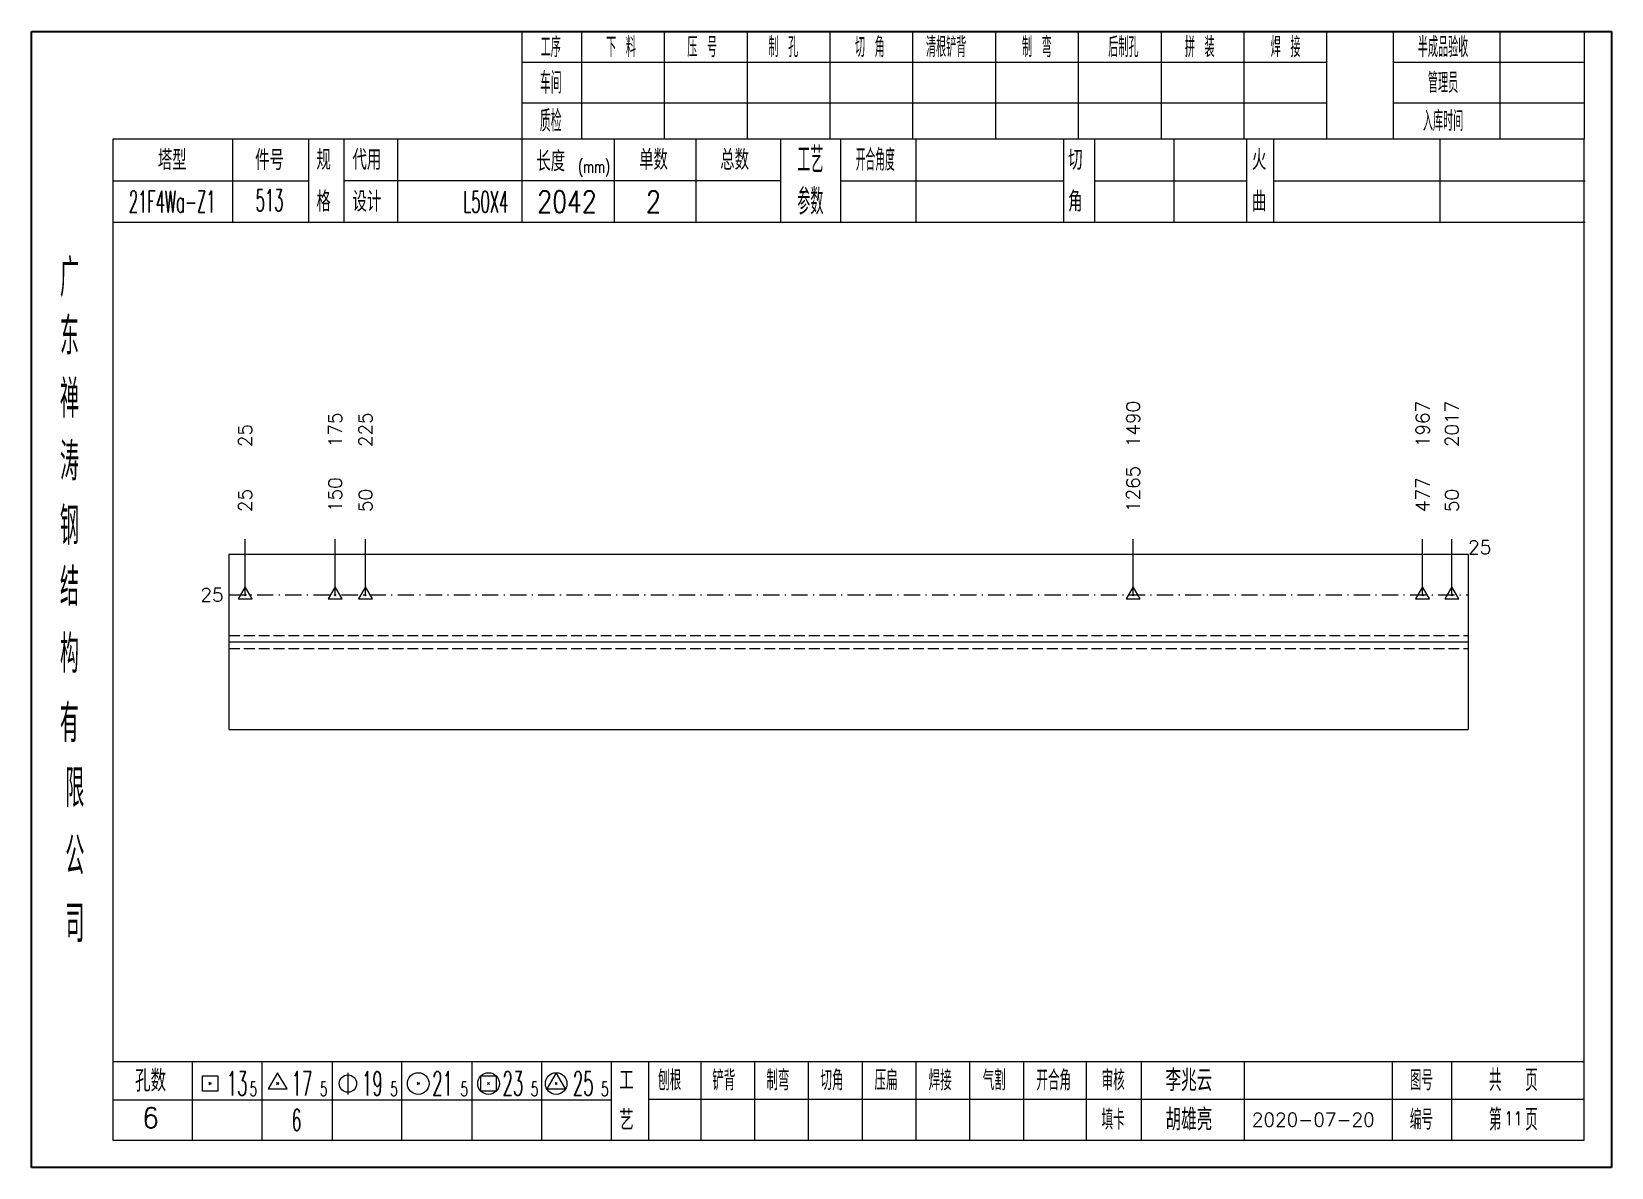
# Model space of a CAD drawing. Extents: x 1310 to 15542, y -76 to 8381.
# Drawn here: x 4637.7 to 4929.9, y 2953.8 to 3163.8 of the extents above; entities that cross this region are included whole.
import ezdxf
from ezdxf.enums import TextEntityAlignment as Align

# ---------------------------------------------------------------- set-up
doc = ezdxf.new("R2010")
doc.units = 0
doc.header["$MEASUREMENT"] = 0
doc.linetypes.add('一点画线', pattern=[5.2, 3, -1, 0.2, -1])
doc.linetypes.add('虚线', pattern=[2.75, 2, -0.75])
doc.layers.get('0').update_dxf_attribs({"linetype": 'CONTINUOUS', "lineweight": 25})
for name, color, linetype, lineweight in [('1', 7, 'CONTINUOUS', 25), ('4', 7, 'CONTINUOUS', 25), ('5', 7, 'CONTINUOUS', 25)]:
    doc.layers.add(name, color=color, linetype=linetype, lineweight=lineweight)
doc.styles.get("Standard").update_dxf_attribs({"font": 'simplex.shx', "width": 0.7, "height": 3, "bigfont": 'gbhzfs.shx'})

msp = doc.modelspace()

# ---------------------------------------------------------------- texts
at = {"color": 7, "linetype": 'Continuous', "lineweight": 13}
for s, p in [('1490', (4841.413, 3086.944)), ('1967', (4894.936, 3086.944)), ('2017', (4900.352, 3086.944)), ('25', (4677.222, 3086.944)), ('175', (4693.858, 3086.944)), ('225', (4699.469, 3086.944))]:
    msp.add_text(s, height=2.5, rotation=90, dxfattribs=at).set_placement(p, align=Align.MIDDLE_LEFT)
at = {"color": 8, "linetype": 'Continuous', "lineweight": 9}
for s, p in [('1265', (4841.413, 3074.944)), ('150', (4693.858, 3074.944)), ('477', (4894.936, 3074.944)), ('25', (4677.222, 3074.944)), ('50', (4699.469, 3074.944)), ('50', (4900.352, 3074.944))]:
    msp.add_text(s, height=2.5, rotation=90, dxfattribs=at).set_placement(p, align=Align.MIDDLE_LEFT)
at = {"color": 7, "linetype": 'Continuous', "lineweight": 13}
msp.add_text('25', height=2.5, dxfattribs=at).set_placement((4903.352, 3068.444), align=Align.MIDDLE_LEFT)
msp.add_text('25', height=2.5, dxfattribs=at).set_placement((4673.222, 3059.644), align=Align.MIDDLE_RIGHT)
at = {"layer": '4', "color": 1, "linetype": 'Continuous', "lineweight": 25}
for s, height, width, p in [('工序', 3.7, 0.7, (4733.722, 3160.901)), ('下 料', 3.7, 0.7, (4746.722, 3160.901)), ('压 号', 3.7, 0.7, (4761.722, 3160.901)), ('制 孔', 3.7, 0.7, (4776.722, 3160.901)), ('切 角', 3.7, 0.7, (4792.722, 3160.901)), ('清根铲背 ', 3.7, 0.7, (4807.722, 3160.901)), (' 制 弯', 3.7, 0.7, (4822.722, 3160.901)), (' 后制孔', 3.7, 0.7, (4838.722, 3160.901)), ('拼 装', 3.7, 0.7, (4853.722, 3160.901)), (' 焊 接', 3.7, 0.7, (4868.722, 3160.901)), ('半成品验收', 3.7, 0.7, (4898.722, 3160.901)), ('车间', 4, 0.7, (4733.722, 3154.301)), ('管理员', 3.7, 0.7, (4898.722, 3154.301)), ('质检', 4, 0.7, (4733.722, 3147.241)), ('入库时间', 3.7, 0.7, (4898.722, 3147.241)), ('工艺', 4.8, 0.7, (4781.722, 3140.061)), ('开合角度', 4, 0.6, (4793.722, 3140.061)), ('(mm)', 2.24, 0.7, (4741.722, 3138.801)), ('513', 4, 0.5, (4681.722, 3132.571)), ('参数', 4.8, 0.7, (4781.722, 3132.351)), ('21F4Wa-Z1', 4, 0.5, (4663.722, 3132.321)), ('L50X4', 4, 0.5, (4721.722, 3132.301)), ('2042', 4, 0.8, (4736.722, 3132.351)), ('2', 4, 0.8, (4752.722, 3132.351)), ('广', 6.96, 0.7, (4644.722, 3118.271)), ('东', 6.96, 0.7, (4644.722, 3107.481)), ('禅', 6.96, 0.7, (4644.722, 3095.891)), ('涛', 6.96, 0.7, (4644.722, 3084.291)), ('钢', 6.96, 0.7, (4644.722, 3072.401)), ('结', 6.96, 0.7, (4644.722, 3061.091)), ('构', 6.96, 0.7, (4644.722, 3048.711)), ('有', 6.96, 0.7, (4644.722, 3035.901)), ('限', 6.96, 0.7, (4645.722, 3023.901)), ('公', 6.96, 0.7, (4645.722, 3011.361)), ('司', 6.96, 0.7, (4645.722, 2998.881)), ('13', 4.47, 0.5, (4675.722, 2969.301)), ('17', 4.47, 0.5, (4687.722, 2969.301)), ('19', 4.47, 0.5, (4700.722, 2969.301)), ('21', 4.47, 0.5, (4713.722, 2969.301)), ('23', 4.47, 0.5, (4726.722, 2969.301)), ('25', 4.47, 0.5, (4739.722, 2969.301)), ('刨根', 3.7, 0.8, (4755.722, 2969.901)), ('铲背', 3.7, 0.8, (4765.722, 2969.901)), ('制弯', 3.7, 0.8, (4775.722, 2969.901)), ('切角', 3.7, 0.8, (4785.722, 2969.901)), ('压扁', 3.7, 0.8, (4795.722, 2969.901)), ('焊接', 3.7, 0.8, (4805.722, 2969.901)), ('气割', 3.7, 0.8, (4815.722, 2969.901)), ('开合角', 3.7, 0.8, (4826.722, 2969.901)), ('审核', 3.7, 0.8, (4837.722, 2969.901)), ('图号', 3.7, 0.8, (4894.722, 2969.901)), ('共  页', 4, 0.8, (4911.722, 2969.901)), ('5', 2.68, 0.6, (4678.722, 2968.301)), ('5', 2.68, 0.6, (4691.722, 2968.301)), ('5', 2.68, 0.6, (4704.722, 2968.301)), ('5', 2.68, 0.6, (4717.722, 2968.301)), ('5', 2.68, 0.6, (4730.722, 2968.301)), ('5', 2.68, 0.6, (4743.722, 2968.301)), ('6', 4, 0.5, (4686.722, 2962.551)), ('填卡', 3.7, 0.8, (4837.722, 2962.631)), ('编号', 3.7, 0.8, (4894.722, 2962.631)), ('第  页', 4, 0.8, (4911.722, 2962.631))]:
    msp.add_text(s, height=height, dxfattribs=dict(at, width=width)).set_placement(p, align=Align.MIDDLE_CENTER)
for s, height, p in [('塔型', 3.7, (4663.722, 3140.031)), ('件号', 3.7, (4681.722, 3140.031)), ('规', 3.7, (4691.722, 3140.061)), ('代用', 3.7, (4699.722, 3140.061)), ('长度', 3.7, (4733.722, 3139.801)), ('单数', 3.7, (4752.722, 3140.061)), ('总数', 3.7, (4767.722, 3140.061)), ('切', 3.7, (4830.722, 3140.061)), ('火', 3.7, (4864.722, 3140.061)), ('格', 3.7, (4691.722, 3132.351)), ('设计', 3.7, (4699.722, 3132.351)), ('角', 3.7, (4830.722, 3132.351)), ('曲', 3.7, (4864.722, 3132.351)), ('孔数', 4, (4659.722, 2969.821)), ('工', 3.7, (4747.722, 2969.901)), ('李兆云', 4, (4851.722, 2969.901)), ('6', 3.7, (4659.722, 2962.991)), ('艺', 3.7, (4747.722, 2962.551)), ('胡雄亮', 4, (4851.722, 2962.631)), ('2020-07-20', 2.5, (4874.722, 2962.631))]:
    msp.add_text(s, height=height, dxfattribs=at).set_placement(p, align=Align.MIDDLE_CENTER)
at = {"layer": '4', "color": 6, "linetype": 'Continuous', "lineweight": 25, "width": 0.8}
msp.add_text('11', height=2.5, dxfattribs=at).set_placement((4911.747, 2962.859), align=Align.MIDDLE_CENTER)

# ---------------------------------------------------------------- blocks, each defined once
blk = doc.blocks.new('孔17.5')
at = {"layer": '5', "color": 7, "linetype": 'Continuous', "lineweight": 13}
for p, q in [((0, 1), (-0.866, -0.5)), ((-0.1, -0.1), (0.1, 0.1)), ((0.1, -0.1), (-0.1, 0.1)), ((0.866, -0.5), (0, 1)), ((-0.866, -0.5), (0.866, -0.5))]:
    blk.add_line(p, q, dxfattribs=at)
blk = doc.blocks.new('CTJGK')
at = {"color": 6, "linetype": 'Continuous'}
for p, q in [((0, 209.97), (292.13, 209.97)), ((0, 0), (0, 209.97)), ((292.13, 209.97), (292.13, 0)), ((292.13, 0), (0, 0))]:
    blk.add_line(p, q, dxfattribs=at)

# ---------------------------------------------------------------- linework, layer by layer
at = {"color": 7, "linetype": 'Continuous', "lineweight": 13}
for p, q in [((4677.222, 3059.644), (4677.222, 3069.944)), ((4693.858, 3059.644), (4693.858, 3069.944)), ((4699.469, 3059.644), (4699.469, 3069.944)), ((4841.413, 3059.644), (4841.413, 3069.944)), ((4894.936, 3059.644), (4894.936, 3069.944)), ((4900.352, 3059.644), (4900.352, 3069.944))]:
    msp.add_line(p, q, dxfattribs=at)
at = {"color": 7, "linetype": 'Continuous', "lineweight": 18}
for p, q in [((4674.222, 3067.144), (4674.222, 3034.744)), ((4674.222, 3067.144), (4903.352, 3067.144)), ((4903.352, 3067.144), (4903.352, 3034.744)), ((4674.222, 3050.944), (4903.352, 3050.944))]:
    msp.add_line(p, q, dxfattribs=at)
at = {"color": 3, "linetype": '一点画线', "lineweight": 13}
msp.add_line((4674.222, 3059.644), (4903.352, 3059.644), dxfattribs=at)
at = {"color": 1, "linetype": '虚线', "lineweight": 18}
for p, q in [((4674.222, 3052.144), (4903.352, 3052.144)), ((4674.222, 3049.744), (4903.352, 3049.744))]:
    msp.add_line(p, q, dxfattribs=at)
at = {"layer": '1', "color": 7, "linetype": 'Continuous', "lineweight": 18}
msp.add_line((4674.222, 3034.744), (4903.352, 3034.744), dxfattribs=at)
at = {"layer": '4', "color": 1, "linetype": 'Continuous', "lineweight": 18}
for p, q in [((4637.722, 3163.771), (4637.722, 2953.801)), ((4929.852, 3163.771), (4637.722, 3163.771)), ((4728.352, 3163.771), (4728.352, 3143.931)), ((4739.382, 3163.771), (4739.382, 3143.911)), ((4754.692, 3163.771), (4754.692, 3143.911)), ((4770.012, 3163.771), (4770.012, 3143.911)), ((4785.322, 3163.771), (4785.322, 3143.911)), ((4800.632, 3163.771), (4800.632, 3143.911)), ((4815.942, 3163.771), (4815.942, 3143.911)), ((4831.262, 3163.771), (4831.262, 3143.911)), ((4846.572, 3163.771), (4846.572, 3143.911)), ((4861.882, 3163.771), (4861.882, 3143.911)), ((4877.192, 3163.771), (4877.192, 3143.931)), ((4877.192, 3163.771), (4877.192, 3143.911)), ((4889.472, 3163.771), (4889.472, 3143.911)), ((4909.222, 3163.771), (4909.222, 3143.911)), ((4924.802, 3163.771), (4924.802, 3143.911)), ((4929.852, 3133.971), (4929.852, 3163.771)), ((4877.192, 3158.041), (4728.352, 3158.041)), ((4924.802, 3158.041), (4889.472, 3158.041)), ((4877.192, 3150.561), (4728.352, 3150.561)), ((4924.802, 3150.561), (4889.472, 3150.561)), ((4652.732, 3143.911), (4652.732, 2958.851)), ((4924.802, 3143.911), (4652.732, 3143.911)), ((4674.852, 3143.921), (4674.852, 3128.501)), ((4689.002, 3128.501), (4689.002, 3143.911)), ((4695.502, 3128.501), (4695.502, 3143.911)), ((4705.372, 3143.911), (4705.372, 3128.501)), ((4728.352, 3143.931), (4728.352, 3128.501)), ((4745.472, 3143.911), (4745.472, 3128.501)), ((4760.522, 3143.911), (4760.522, 3128.501)), ((4776.222, 3143.911), (4776.222, 3128.501)), ((4787.282, 3143.911), (4787.282, 3128.501)), ((4801.232, 3143.911), (4801.232, 3128.501)), ((4828.532, 3143.911), (4828.532, 3128.501)), ((4834.292, 3143.911), (4834.292, 3128.501)), ((4848.912, 3143.911), (4848.912, 3128.501)), ((4862.372, 3143.911), (4862.372, 3128.501)), ((4867.362, 3143.911), (4867.362, 3128.501)), ((4898.102, 3143.911), (4898.102, 3128.501)), ((4924.802, 2958.851), (4924.802, 3143.911)), ((4689.002, 3136.151), (4652.732, 3136.151)), ((4776.222, 3136.201), (4695.502, 3136.201)), ((4787.282, 3136.201), (4828.532, 3136.201)), ((4834.292, 3136.201), (4862.372, 3136.201)), ((4867.362, 3136.201), (4924.982, 3136.201)), ((4929.852, 2953.801), (4929.852, 3133.971)), ((4924.982, 3128.501), (4652.732, 3128.501)), ((4652.732, 2973.381), (4924.802, 2973.381)), ((4667.422, 2973.381), (4667.422, 2958.851)), ((4680.352, 2958.851), (4680.352, 2973.381)), ((4693.282, 2973.381), (4693.282, 2958.851)), ((4706.202, 2958.851), (4706.202, 2973.381)), ((4719.132, 2973.381), (4719.132, 2958.851)), ((4732.062, 2958.851), (4732.062, 2973.381)), ((4744.982, 2958.851), (4744.982, 2973.381)), ((4751.852, 2958.851), (4751.852, 2973.381)), ((4761.512, 2958.851), (4761.512, 2973.381)), ((4771.452, 2958.851), (4771.452, 2973.381)), ((4781.392, 2958.851), (4781.392, 2973.381)), ((4791.342, 2958.851), (4791.342, 2973.381)), ((4801.282, 2958.851), (4801.282, 2973.381)), ((4811.222, 2958.851), (4811.222, 2973.381)), ((4821.172, 2958.851), (4821.172, 2973.381)), ((4832.812, 2958.851), (4832.812, 2973.381)), ((4842.962, 2958.851), (4842.962, 2973.381)), ((4862.022, 2958.851), (4862.022, 2973.381)), ((4889.402, 2958.851), (4889.402, 2973.381)), ((4900.362, 2958.851), (4900.362, 2973.381)), ((4744.982, 2966.251), (4652.732, 2966.251)), ((4751.812, 2966.411), (4924.802, 2966.411)), ((4652.732, 2958.851), (4924.802, 2958.851)), ((4637.722, 2953.801), (4929.852, 2953.801))]:
    msp.add_line(p, q, dxfattribs=at)
at = {"layer": '4', "color": 7, "linetype": 'Continuous', "lineweight": 13}
for p, q in [((4683.222, 2971.301), (4681.49, 2968.301)), ((4684.954, 2968.301), (4683.222, 2971.301)), ((4696.222, 2971.301), (4696.222, 2967.301)), ((4734.722, 2971.301), (4732.99, 2968.301)), ((4736.454, 2968.301), (4734.722, 2971.301)), ((4669.308, 2967.887), (4669.308, 2970.715)), ((4669.308, 2970.715), (4672.136, 2970.715)), ((4670.522, 2969.101), (4670.922, 2969.501)), ((4670.922, 2969.101), (4670.522, 2969.501)), ((4672.136, 2970.715), (4672.136, 2967.887)), ((4681.49, 2968.301), (4684.954, 2968.301)), ((4683.022, 2969.101), (4683.422, 2969.501)), ((4683.422, 2969.101), (4683.022, 2969.501)), ((4709.022, 2969.101), (4709.422, 2969.501)), ((4709.422, 2969.101), (4709.022, 2969.501)), ((4720.808, 2967.887), (4720.808, 2970.715)), ((4720.808, 2970.715), (4723.636, 2970.715)), ((4722.022, 2969.101), (4722.422, 2969.501)), ((4722.422, 2969.101), (4722.022, 2969.501)), ((4723.636, 2970.715), (4723.636, 2967.887)), ((4732.99, 2968.301), (4736.454, 2968.301)), ((4734.522, 2969.101), (4734.922, 2969.501)), ((4734.922, 2969.101), (4734.522, 2969.501)), ((4672.136, 2967.887), (4669.308, 2967.887)), ((4723.636, 2967.887), (4720.808, 2967.887))]:
    msp.add_line(p, q, dxfattribs=at)
for centre, radius in [((4709.222, 2969.301), 2), ((4722.222, 2969.301), 2), ((4734.722, 2969.301), 2), ((4696.222, 2969.301), 1.6)]:
    msp.add_circle(centre, radius, dxfattribs=at)

# ---------------------------------------------------------------- block references
at = {"color": 0, "linetype": 'Continuous'}
msp.add_blockref('CTJGK', (4637.722, 2953.801), dxfattribs=at)
at = {"color": 8, "linetype": 'Continuous', "lineweight": 9, "xscale": 1.5, "yscale": 1.5, "zscale": 1.5}
for p in [(4677.222, 3059.644), (4693.858, 3059.644), (4699.469, 3059.644), (4841.413, 3059.644), (4894.936, 3059.644), (4900.352, 3059.644)]:
    msp.add_blockref('孔17.5', p, dxfattribs=at)

msp.set_redraw_order([(e.dxf.handle, doc.entitydb.next_handle()) for e in msp.query("TEXT MTEXT ATTDEF DIMENSION ARC_DIMENSION")])  # texts and dimensions are drawn at this point

doc.saveas('drawing.dxf')
